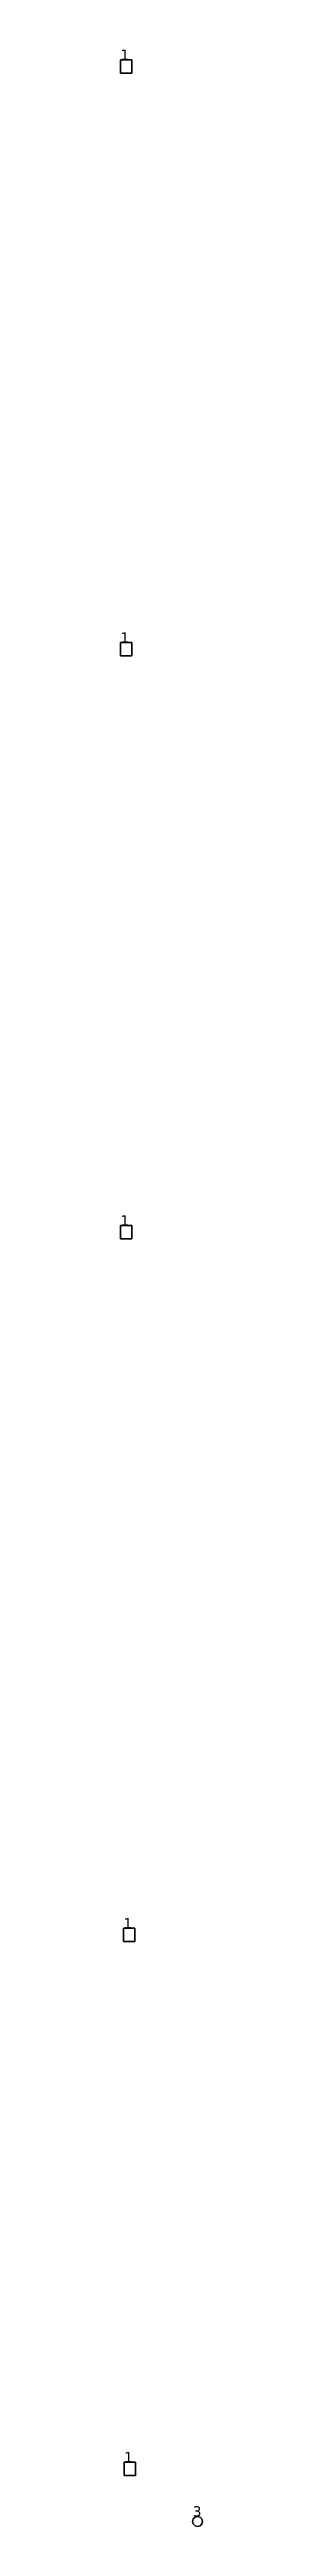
# Model space of a CAD drawing. Header units: inches. Extents: x -3 to 1235, y -1 to 963.
# Drawn here: x 54.8 to 56.25, y 65.9 to 109.66 of the extents above; entities that cross this region are included whole.
import ezdxf

# ---------------------------------------------------------------- set-up
doc = ezdxf.new("R2010")
doc.units = ezdxf.units.IN
doc.header["$MEASUREMENT"] = 0
doc.layers.add('DLX_TERR_LUM', color=7, linetype='Continuous', true_color=0x000000)
doc.layers.add('DLX_TERR_LUMKEY_IDX', color=7, linetype='Continuous', true_color=0x7f7f7f)
doc.styles.add('TableTextStyle', font='')
doc.styles.get('TableTextStyle').set_extended_font_data('VERDANA.TTF')

msp = doc.modelspace()

# ---------------------------------------------------------------- texts
at = {"layer": 'DLX_TERR_LUMKEY_IDX', "style": 'TableTextStyle'}
for s, p in [('1', (54.805, 109.482)), ('1', (54.805, 99.185)), ('1', (54.805, 88.889)), ('1', (54.857, 76.472)), ('1', (54.87, 67.04)), ('3', (56.076, 66.082))]:
    msp.add_text(s, height=0.18, dxfattribs=at).set_placement(p)

# ---------------------------------------------------------------- linework, layer by layer
at = {"layer": 'DLX_TERR_LUM'}
for points in [[(54.805, 109.247, 0), (54.805, 109.482, 0)], [(54.805, 109.482, 0), (54.805, 109.482, 0)], [(54.805, 109.482, 0), (54.805, 109.247, 0)], [(54.805, 109.482, 0), (55.005, 109.482, 0)], [(55.005, 109.482, 0), (54.805, 109.482, 0)], [(54.805, 109.482, 0), (54.805, 109.482, 0)], [(55.005, 109.482, 0), (54.805, 109.482, 0)], [(54.805, 109.482, 0), (54.805, 109.247, 0)], [(54.805, 109.247, 0), (54.805, 109.482, 0)], [(54.805, 109.482, 0), (55.005, 109.482, 0)], [(55.005, 109.482, 0), (55.005, 109.482, 0)], [(55.005, 109.482, 0), (55.005, 109.247, 0)], [(55.005, 109.247, 0), (55.005, 109.482, 0)], [(55.005, 109.482, 0), (55.005, 109.482, 0)], [(55.005, 109.247, 0), (55.005, 109.482, 0)], [(55.005, 109.482, 0), (55.005, 109.247, 0)], [(55.005, 109.247, 0), (54.805, 109.247, 0)], [(54.805, 109.247, 0), (54.805, 109.247, 0)], [(54.805, 109.247, 0), (55.005, 109.247, 0)], [(54.805, 109.247, 0), (54.805, 109.247, 0)], [(54.805, 109.247, 0), (55.005, 109.247, 0)], [(55.005, 109.247, 0), (54.805, 109.247, 0)], [(55.005, 109.247, 0), (55.005, 109.247, 0)], [(55.005, 109.247, 0), (55.005, 109.247, 0)], [(54.805, 98.95, 0), (54.805, 99.185, 0)], [(54.805, 99.185, 0), (54.805, 99.185, 0)], [(54.805, 99.185, 0), (54.805, 98.95, 0)], [(54.805, 99.185, 0), (55.005, 99.185, 0)], [(55.005, 99.185, 0), (54.805, 99.185, 0)], [(54.805, 99.185, 0), (54.805, 99.185, 0)], [(55.005, 99.185, 0), (54.805, 99.185, 0)], [(54.805, 99.185, 0), (54.805, 98.95, 0)], [(54.805, 98.95, 0), (54.805, 99.185, 0)], [(54.805, 99.185, 0), (55.005, 99.185, 0)], [(55.005, 98.95, 0), (54.805, 98.95, 0)], [(54.805, 98.95, 0), (54.805, 98.95, 0)], [(54.805, 98.95, 0), (55.005, 98.95, 0)], [(54.805, 98.95, 0), (54.805, 98.95, 0)], [(54.805, 98.95, 0), (55.005, 98.95, 0)], [(55.005, 98.95, 0), (54.805, 98.95, 0)], [(55.005, 99.185, 0), (55.005, 99.185, 0)], [(55.005, 99.185, 0), (55.005, 98.95, 0)], [(55.005, 98.95, 0), (55.005, 99.185, 0)], [(55.005, 99.185, 0), (55.005, 99.185, 0)], [(55.005, 98.95, 0), (55.005, 99.185, 0)], [(55.005, 99.185, 0), (55.005, 98.95, 0)], [(55.005, 98.95, 0), (55.005, 98.95, 0)], [(55.005, 98.95, 0), (55.005, 98.95, 0)], [(54.805, 88.654, 0), (54.805, 88.889, 0)], [(54.805, 88.889, 0), (54.805, 88.889, 0)], [(54.805, 88.889, 0), (54.805, 88.654, 0)], [(54.805, 88.889, 0), (55.005, 88.889, 0)], [(55.005, 88.889, 0), (54.805, 88.889, 0)], [(54.805, 88.889, 0), (54.805, 88.889, 0)], [(55.005, 88.889, 0), (54.805, 88.889, 0)], [(54.805, 88.889, 0), (54.805, 88.654, 0)], [(54.805, 88.654, 0), (54.805, 88.889, 0)], [(54.805, 88.889, 0), (55.005, 88.889, 0)], [(55.005, 88.889, 0), (55.005, 88.889, 0)], [(55.005, 88.889, 0), (55.005, 88.654, 0)], [(55.005, 88.654, 0), (55.005, 88.889, 0)], [(55.005, 88.889, 0), (55.005, 88.889, 0)], [(55.005, 88.654, 0), (55.005, 88.889, 0)], [(55.005, 88.889, 0), (55.005, 88.654, 0)], [(55.005, 88.654, 0), (54.805, 88.654, 0)], [(54.805, 88.654, 0), (54.805, 88.654, 0)], [(54.805, 88.654, 0), (55.005, 88.654, 0)], [(54.805, 88.654, 0), (54.805, 88.654, 0)], [(54.805, 88.654, 0), (55.005, 88.654, 0)], [(55.005, 88.654, 0), (54.805, 88.654, 0)], [(55.005, 88.654, 0), (55.005, 88.654, 0)], [(55.005, 88.654, 0), (55.005, 88.654, 0)], [(54.857, 76.237, 0), (54.857, 76.472, 0)], [(54.857, 76.472, 0), (54.857, 76.472, 0)], [(54.857, 76.472, 0), (54.857, 76.237, 0)], [(54.857, 76.472, 0), (55.057, 76.472, 0)], [(55.057, 76.472, 0), (54.857, 76.472, 0)], [(54.857, 76.472, 0), (54.857, 76.472, 0)], [(55.057, 76.472, 0), (54.857, 76.472, 0)], [(54.857, 76.472, 0), (54.857, 76.237, 0)], [(54.857, 76.237, 0), (54.857, 76.472, 0)], [(54.857, 76.472, 0), (55.057, 76.472, 0)], [(55.057, 76.237, 0), (54.857, 76.237, 0)], [(54.857, 76.237, 0), (54.857, 76.237, 0)], [(54.857, 76.237, 0), (55.057, 76.237, 0)], [(54.857, 76.237, 0), (54.857, 76.237, 0)], [(54.857, 76.237, 0), (55.057, 76.237, 0)], [(55.057, 76.237, 0), (54.857, 76.237, 0)], [(55.057, 76.472, 0), (55.057, 76.472, 0)], [(55.057, 76.472, 0), (55.057, 76.237, 0)], [(55.057, 76.237, 0), (55.057, 76.472, 0)], [(55.057, 76.472, 0), (55.057, 76.472, 0)], [(55.057, 76.237, 0), (55.057, 76.472, 0)], [(55.057, 76.472, 0), (55.057, 76.237, 0)], [(55.057, 76.237, 0), (55.057, 76.237, 0)], [(55.057, 76.237, 0), (55.057, 76.237, 0)], [(54.87, 66.805, 0), (54.87, 67.04, 0)], [(54.87, 67.04, 0), (54.87, 67.04, 0)], [(54.87, 67.04, 0), (54.87, 66.805, 0)], [(54.87, 67.04, 0), (55.07, 67.04, 0)], [(55.07, 67.04, 0), (54.87, 67.04, 0)], [(54.87, 67.04, 0), (54.87, 67.04, 0)], [(55.07, 67.04, 0), (54.87, 67.04, 0)], [(54.87, 67.04, 0), (54.87, 66.805, 0)], [(54.87, 66.805, 0), (54.87, 67.04, 0)], [(54.87, 67.04, 0), (55.07, 67.04, 0)], [(55.07, 67.04, 0), (55.07, 67.04, 0)], [(55.07, 67.04, 0), (55.07, 66.805, 0)], [(55.07, 66.805, 0), (55.07, 67.04, 0)], [(55.07, 67.04, 0), (55.07, 67.04, 0)], [(55.07, 66.805, 0), (55.07, 67.04, 0)], [(55.07, 67.04, 0), (55.07, 66.805, 0)], [(55.07, 66.805, 0), (54.87, 66.805, 0)], [(54.87, 66.805, 0), (54.87, 66.805, 0)], [(54.87, 66.805, 0), (55.07, 66.805, 0)], [(54.87, 66.805, 0), (54.87, 66.805, 0)], [(54.87, 66.805, 0), (55.07, 66.805, 0)], [(55.07, 66.805, 0), (54.87, 66.805, 0)], [(55.07, 66.805, 0), (55.07, 66.805, 0)], [(55.07, 66.805, 0), (55.07, 66.805, 0)], [(56.12, 66.07, 0), (56.164, 66.082, 0)], [(56.164, 66.082, 0), (56.12, 66.07, 0)], [(56.164, 66.082, 0), (56.12, 66.07, 0)], [(56.12, 66.07, 0), (56.164, 66.082, 0)], [(56.164, 66.082, 0), (56.164, 66.082, 0)], [(56.164, 66.082, 0), (56.208, 66.07, 0)], [(56.208, 66.07, 0), (56.164, 66.082, 0)], [(56.164, 66.082, 0), (56.164, 66.082, 0)], [(56.208, 66.07, 0), (56.164, 66.082, 0)], [(56.164, 66.082, 0), (56.208, 66.07, 0)], [(56.076, 65.993, 0), (56.087, 66.037, 0)], [(56.087, 66.037, 0), (56.076, 65.993, 0)], [(56.087, 66.037, 0), (56.076, 65.993, 0)], [(56.076, 65.993, 0), (56.087, 66.037, 0)], [(56.088, 65.949, 0), (56.076, 65.993, 0)], [(56.076, 65.993, 0), (56.076, 65.993, 0)], [(56.076, 65.993, 0), (56.088, 65.949, 0)], [(56.076, 65.993, 0), (56.076, 65.993, 0)], [(56.076, 65.993, 0), (56.088, 65.949, 0)], [(56.088, 65.949, 0), (56.076, 65.993, 0)], [(56.087, 66.037, 0), (56.12, 66.07, 0)], [(56.12, 66.07, 0), (56.087, 66.037, 0)], [(56.12, 66.07, 0), (56.087, 66.037, 0)], [(56.087, 66.037, 0), (56.12, 66.07, 0)], [(56.087, 66.037, 0), (56.087, 66.037, 0)], [(56.087, 66.037, 0), (56.087, 66.037, 0)], [(56.088, 65.949, 0), (56.088, 65.949, 0)], [(56.12, 65.917, 0), (56.088, 65.949, 0)], [(56.088, 65.949, 0), (56.088, 65.949, 0)], [(56.088, 65.949, 0), (56.12, 65.917, 0)], [(56.088, 65.949, 0), (56.12, 65.917, 0)], [(56.12, 65.917, 0), (56.088, 65.949, 0)], [(56.12, 66.07, 0), (56.12, 66.07, 0)], [(56.12, 66.07, 0), (56.12, 66.07, 0)], [(56.164, 65.905, 0), (56.12, 65.917, 0)], [(56.12, 65.917, 0), (56.12, 65.917, 0)], [(56.12, 65.917, 0), (56.164, 65.905, 0)], [(56.12, 65.917, 0), (56.12, 65.917, 0)], [(56.12, 65.917, 0), (56.164, 65.905, 0)], [(56.164, 65.905, 0), (56.12, 65.917, 0)], [(56.208, 65.917, 0), (56.164, 65.905, 0)], [(56.164, 65.905, 0), (56.208, 65.917, 0)], [(56.164, 65.905, 0), (56.208, 65.917, 0)], [(56.208, 65.917, 0), (56.164, 65.905, 0)], [(56.164, 65.905, 0), (56.164, 65.905, 0)], [(56.164, 65.905, 0), (56.164, 65.905, 0)], [(56.208, 66.07, 0), (56.208, 66.07, 0)], [(56.208, 66.07, 0), (56.241, 66.038, 0)], [(56.241, 66.038, 0), (56.208, 66.07, 0)], [(56.208, 66.07, 0), (56.208, 66.07, 0)], [(56.241, 66.038, 0), (56.208, 66.07, 0)], [(56.208, 66.07, 0), (56.241, 66.038, 0)], [(56.241, 65.949, 0), (56.208, 65.917, 0)], [(56.208, 65.917, 0), (56.241, 65.949, 0)], [(56.208, 65.917, 0), (56.241, 65.949, 0)], [(56.241, 65.949, 0), (56.208, 65.917, 0)], [(56.208, 65.917, 0), (56.208, 65.917, 0)], [(56.208, 65.917, 0), (56.208, 65.917, 0)], [(56.241, 66.038, 0), (56.241, 66.038, 0)], [(56.241, 66.038, 0), (56.252, 65.993, 0)], [(56.252, 65.993, 0), (56.241, 66.038, 0)], [(56.241, 66.038, 0), (56.241, 66.038, 0)], [(56.252, 65.993, 0), (56.241, 66.038, 0)], [(56.241, 66.038, 0), (56.252, 65.993, 0)], [(56.252, 65.993, 0), (56.241, 65.949, 0)], [(56.241, 65.949, 0), (56.252, 65.993, 0)], [(56.241, 65.949, 0), (56.252, 65.993, 0)], [(56.252, 65.993, 0), (56.241, 65.949, 0)], [(56.241, 65.949, 0), (56.241, 65.949, 0)], [(56.241, 65.949, 0), (56.241, 65.949, 0)], [(56.252, 65.993, 0), (56.252, 65.993, 0)], [(56.252, 65.993, 0), (56.252, 65.993, 0)]]:
    msp.add_polyline3d(points, dxfattribs=at)

msp.set_redraw_order([(e.dxf.handle, doc.entitydb.next_handle()) for e in msp.query("TEXT MTEXT ATTDEF DIMENSION ARC_DIMENSION")])  # texts and dimensions are drawn at this point

doc.saveas('drawing.dxf')
